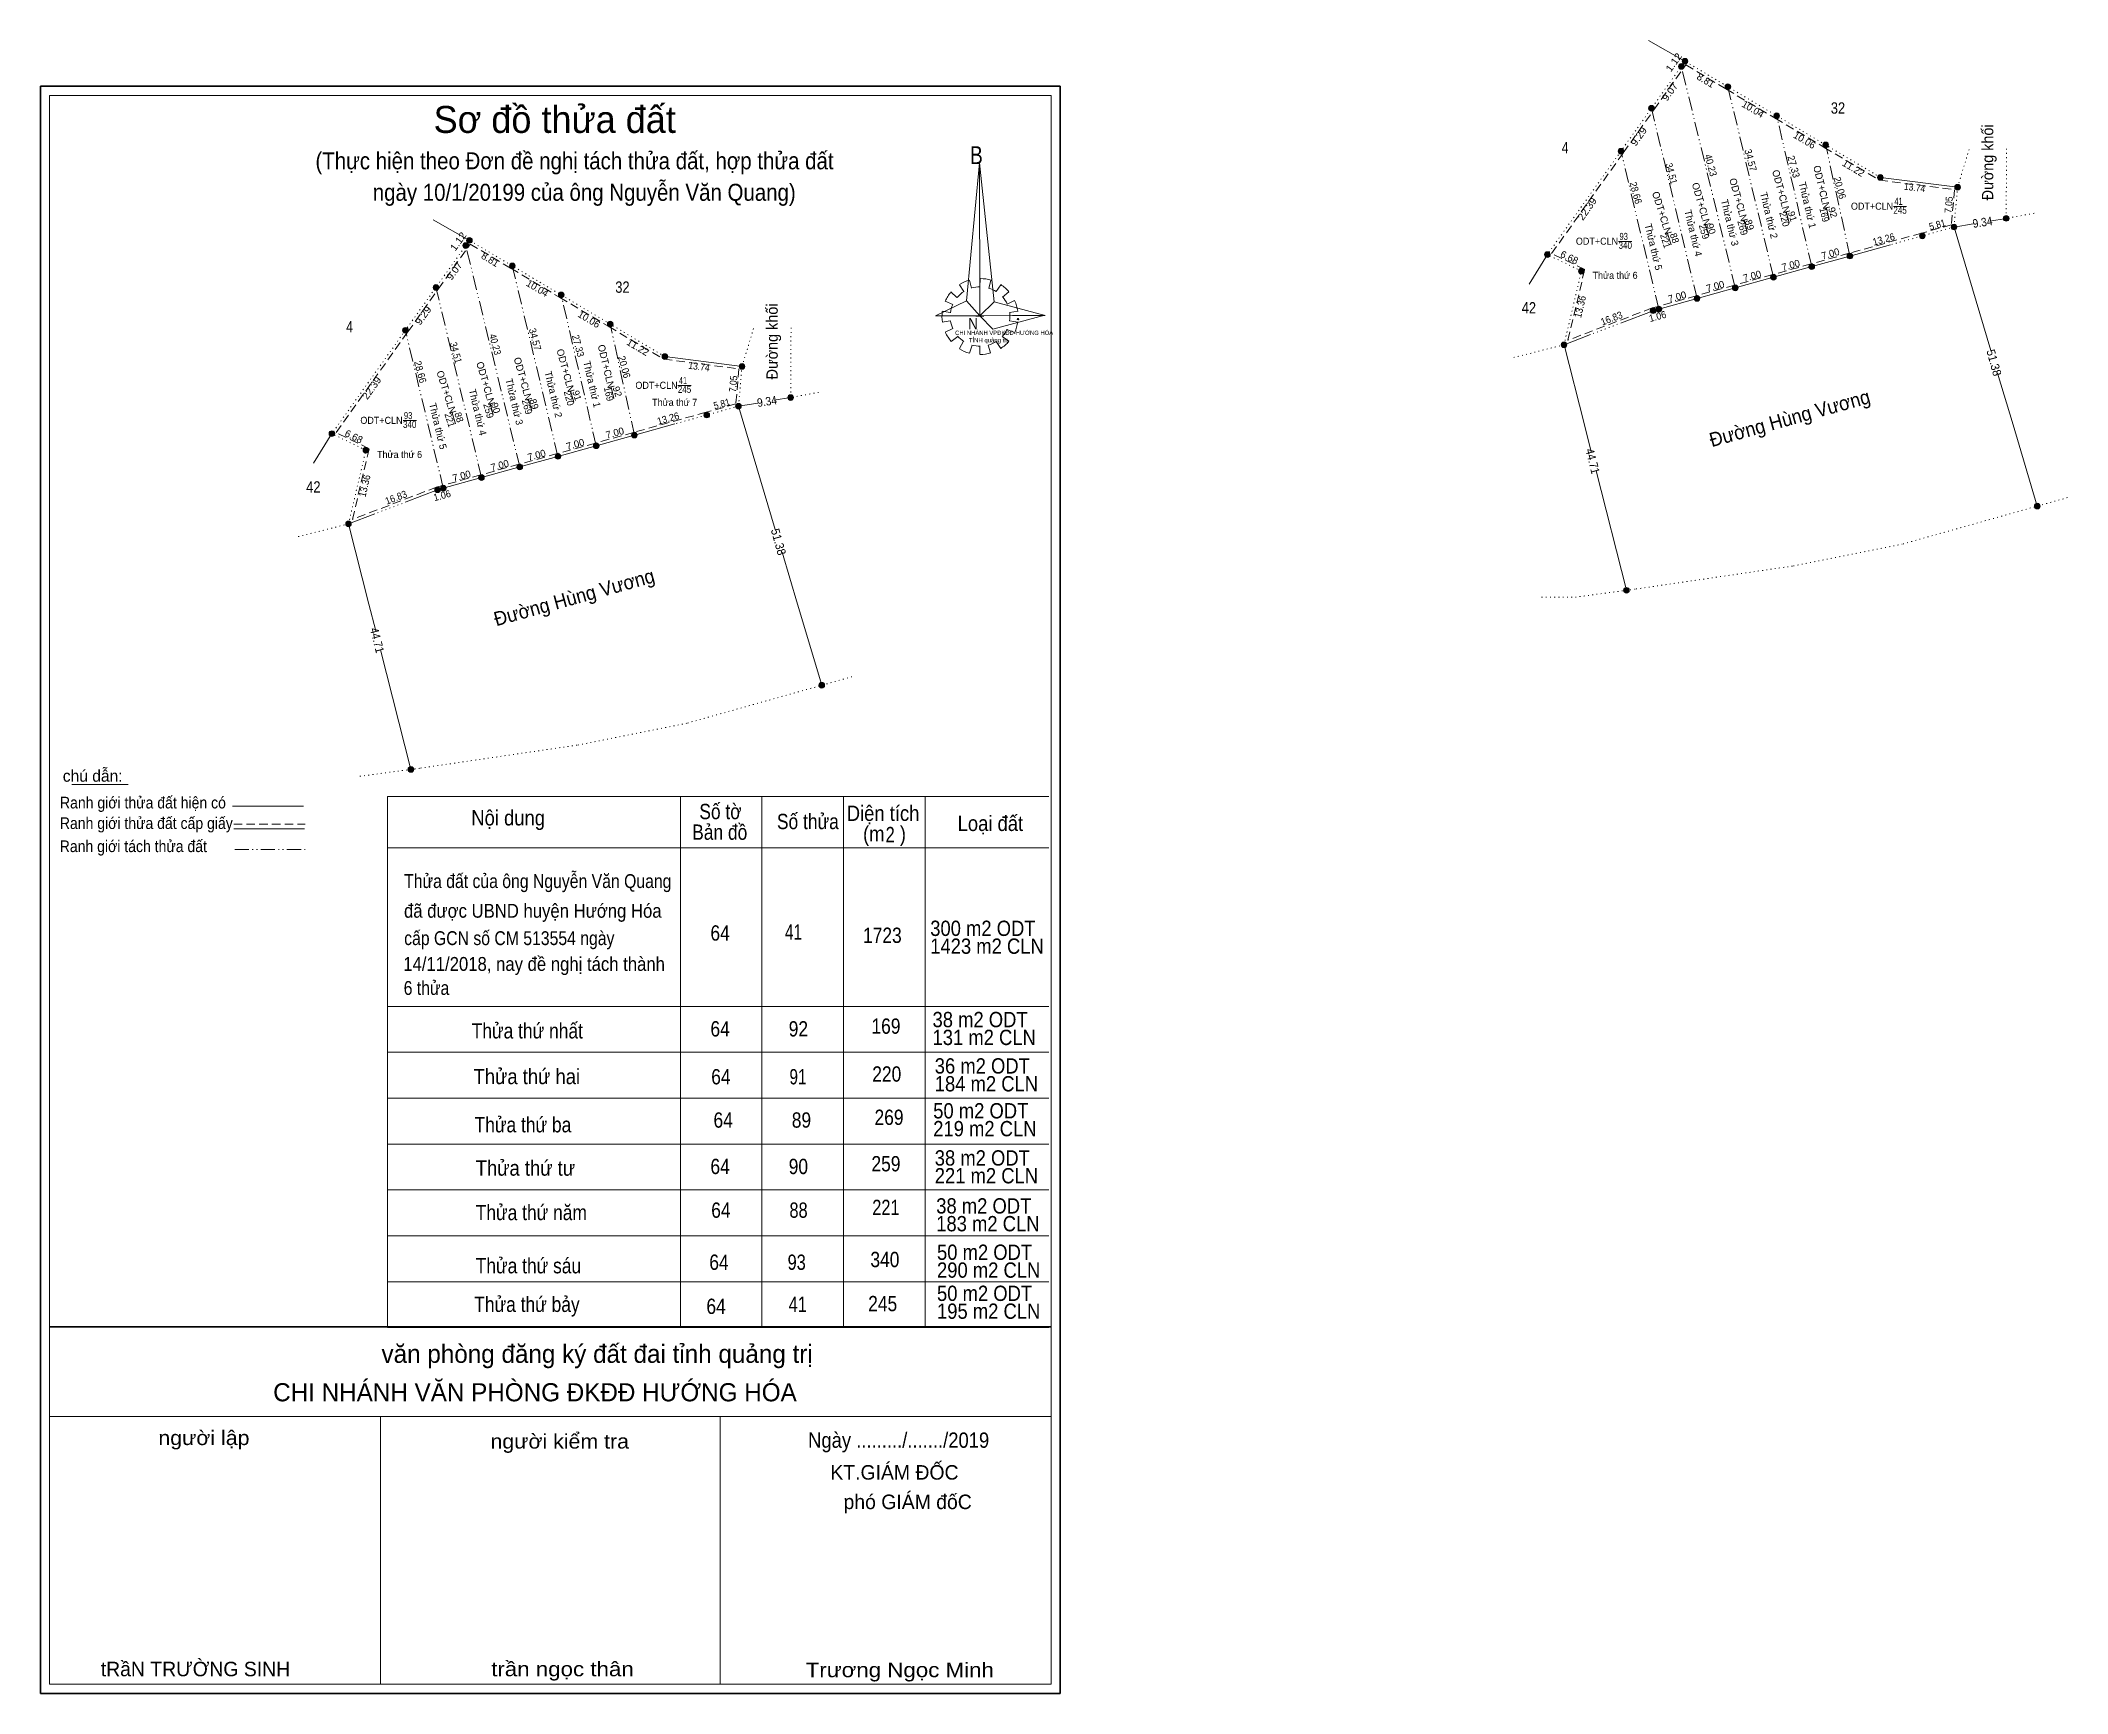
# Model space of a CAD drawing. Header units: metres. Extents: x 550744 to 551323, y 1839973 to 1840265.
# Drawn here: x 550743.6 to 551101.4, y 1839973.2 to 1840264.9 of the extents above; entities that cross this region are included whole.
import ezdxf
from ezdxf.enums import TextEntityAlignment as Align

# ---------------------------------------------------------------- set-up
doc = ezdxf.new("R2010")
doc.units = ezdxf.units.M
doc.header["$LTSCALE"] = 0.5
doc.header["$PDMODE"] = 32
doc.header["$PDSIZE"] = 0.25
for name, pattern in [('DASH_DOUBLE_DOT', [9.2, 5, -1.2, 0.3, -1.2, 0.3, -1.2]), ('DOTTED', [1.5, 0.3, -1.2]), ('MEDIUM_DASHED', [4.5, 3, -1.5])]:
    doc.linetypes.add(name, pattern=pattern)
for name, color, linetype, lineweight in [('1', 7, 'Continuous', 13), ('10', 7, 'Continuous', 13), ('17', 7, 'Continuous', 13), ('23', 7, 'DOTTED', 13), ('28', 7, 'Continuous', 13), ('5', 7, 'Continuous', 35), ('6', 7, 'Continuous', 13), ('63', 7, 'Continuous', 13)]:
    doc.layers.add(name, color=color, linetype=linetype, lineweight=lineweight)
doc.layers.add('7', color=7, linetype='Continuous')

msp = doc.modelspace()

# ---------------------------------------------------------------- texts
at = {"layer": '1'}
msp.add_text('Sơ đồ thửa đất', height=4.76, dxfattribs=at).set_placement((550834.34, 1840248.56), align=Align.CENTER)
for s, height, width, p in [('B', 3.169, 0.8, (550907.65, 1840243.05)), ('N', 1.981, 0.9, (550907.33, 1840213.91)), ('CHI NHÁNH VPĐKĐĐ-HƯỚNG HÓA', 0.7498, 0.95, (550905.03, 1840212.91)), ('TỈNH quảng trị', 0.75, 1.05, (550907.45, 1840211.61))]:
    msp.add_text(s, height=height, dxfattribs=dict(at, width=width)).set_placement(p)
for s, height, p in [('văn phòng đăng ký đất đai tỉnh quảng trị', 3.2, (550879.89, 1840031.52)), ('CHI NHÁNH VĂN PHÒNG ĐKĐĐ HƯỚNG HÓA', 3.2, (550877.07, 1840024.73)), ('KT.GIÁM ĐỐC', 2.56, (550905.63, 1840010.91)), ('phó GIÁM đốC', 2.56, (550907.97, 1840005.71)), ('tRầN TRƯỜNG SINH', 2.56, (550787.63, 1839976.21))]:
    msp.add_text(s, height=height, dxfattribs=at).set_placement(p, align=Align.RIGHT)
for s, width, p in [('người lập', 1.1, (550780.45, 1840017.01)), ('người kiểm tra', 1.1, (550847.45, 1840016.39)), ('trần ngọc thân', 1.15, (550848.29, 1839976.21)), ('Trương Ngọc Minh', 1.15, (550911.87, 1839976.05))]:
    msp.add_text(s, height=2.56, dxfattribs=dict(at, width=width)).set_placement(p, align=Align.RIGHT)
at = {"layer": '10'}
for s, height, rotation, width, p in [('Đường khối', 2, 90, 0.95, (551088.31, 1840243.37)), ('9.34', 1.5, 8.741, 0.9, (551086.526, 1840232.0546)), ('Đường khối', 2, 90, 0.95, (550873.71, 1840211.76)), ('51.38', 1.5, 285.521, 0.95, (551087.7216, 1840207.8157)), ('9.34', 1.5, 8.741, 0.9, (550871.926, 1840200.4446)), ('Đường Hùng Vương', 2.5, 15.518, 0.95, (551052.7056, 1840197.0157)), ('44.71', 1.5, 284.269, 0.9, (551016.8534, 1840190.4549)), ('51.38', 1.5, 285.521, 0.95, (550873.123, 1840176.2007)), ('Đường Hùng Vương', 2.5, 15.518, 0.95, (550838.1056, 1840165.4057)), ('44.71', 1.5, 284.269, 0.9, (550802.2534, 1840158.8449))]:
    msp.add_text(s, height=height, rotation=rotation, dxfattribs=dict(at, width=width)).set_placement(p, align=Align.CENTER)
for rotation, p in [(285.466, (551042.7316, 1840236.6017)), (285.022, (551050.2618, 1840238.077)), (283.219, (551057.419, 1840238.8379)), (287.559, (551029.226, 1840234.2535)), (285.937, (551036.1547, 1840235.8216)), (285.937, (550821.5547, 1840204.2116)), (285.466, (550828.1316, 1840204.9917)), (285.022, (550835.6618, 1840206.467)), (283.219, (550842.819, 1840207.2279)), (287.559, (550814.626, 1840202.6435))]:
    msp.add_text('ODT+CLN', height=1.25, rotation=rotation, dxfattribs=at).set_placement(p, align=Align.CENTER)
for s, width, p in [('41', 0.75, (551071.585, 1840235.86)), ('ODT+CLN', 0.95, (551066.91, 1840235.01)), ('ODT+CLN', 0.95, (551018.35, 1840228.83)), ('93', 0.8, (551023.06, 1840229.67)), ('ODT+CLN', 0.95, (550852.31, 1840203.4)), ('41', 0.75, (550856.985, 1840204.25)), ('ODT+CLN', 0.95, (550803.75, 1840197.22)), ('93', 0.8, (550808.46, 1840198.06))]:
    msp.add_text(s, height=1.25, dxfattribs=dict(at, width=width)).set_placement(p, align=Align.CENTER)
at = {"layer": '28'}
for s, height, rotation, p in [('Thửa thứ 3', 1.25, 283.482, (551041.1936, 1840232.5907)), ('Thửa thứ 2', 1.25, 283.482, (551048.1036, 1840233.8807)), ('Thửa thứ 1', 1.25, 283.07, (551054.9103, 1840235.6913)), ('Thửa thứ 4', 1.25, 283.482, (551034.7332, 1840230.7407)), ('269', 1.2, 285.466, (551043.4686, 1840231.67)), ('220', 1.2, 285.022, (551050.8707, 1840233.2005)), ('91', 1.2, 287.559, (551052.2971, 1840233.656)), ('Thửa thứ 5', 1.25, 283.482, (551027.7208, 1840228.2907)), ('88', 1.2, 287.559, (551031.4697, 1840229.816)), ('259', 1.2, 285.937, (551036.6713, 1840230.9747)), ('Thửa thứ 1', 1.25, 283.07, (550840.3103, 1840204.0813)), ('Thửa thứ 3', 1.25, 283.482, (550826.5936, 1840200.9807)), ('Thửa thứ 2', 1.25, 283.482, (550833.5036, 1840202.2707)), ('Thửa thứ 5', 1.25, 283.482, (550813.1208, 1840196.6807)), ('Thửa thứ 4', 1.25, 283.482, (550820.1332, 1840199.1307)), ('259', 1.2, 285.937, (550822.0713, 1840199.3647)), ('269', 1.2, 285.466, (550828.8686, 1840200.06)), ('220', 1.2, 285.022, (550836.2707, 1840201.5905)), ('91', 1.2, 287.559, (550837.6971, 1840202.046)), ('88', 1.2, 287.559, (550816.8713, 1840198.201))]:
    msp.add_text(s, height=height, rotation=rotation, dxfattribs=at).set_placement(p, align=Align.CENTER)
for s, rotation, width, p in [('89', 287.559, 1.05, (551044.7245, 1840232.151)), ('169', 283.219, 0.95, (551057.8943, 1840233.9772)), ('92', 287.559, 1.05, (551059.426, 1840234.346)), ('221', 287.559, 0.95, (551029.8457, 1840229.331)), ('90', 287.559, 1.05, (551037.9476, 1840231.461)), ('90', 287.559, 1.05, (550823.3476, 1840199.851)), ('89', 287.559, 1.05, (550830.1245, 1840200.541)), ('169', 283.219, 0.95, (550843.2943, 1840202.3672)), ('92', 287.559, 1.05, (550844.826, 1840202.736)), ('221', 287.559, 0.95, (550815.2457, 1840197.721))]:
    msp.add_text(s, height=1.2, rotation=rotation, dxfattribs=dict(at, width=width)).set_placement(p, align=Align.CENTER)
for s, width, p in [('245', 0.85, (551071.855, 1840234.3)), ('340', 0.85, (551023.34, 1840228.11)), ('Thửa thứ 6', 0.95, (551021.545, 1840222.8)), ('Thửa thứ 7', 0.95, (550855.51, 1840200.39)), ('245', 0.85, (550857.255, 1840202.69)), ('340', 0.85, (550808.74, 1840196.5)), ('Thửa thứ 6', 0.95, (550806.945, 1840191.19))]:
    msp.add_text(s, height=1.25, dxfattribs=dict(at, width=width)).set_placement(p, align=Align.CENTER)
at = {"layer": '6'}
msp.add_text('chú dẫn:', height=2.057, dxfattribs=at).set_placement((550747.49, 1840134.07))
for s, height, width, p in [('Ranh giới thửa đất hiện có ', 2.057, 0.9, (550746.99, 1840129.35)), ('Nội dung', 2.7, 0.9, (550819.61, 1840126.35)), ('Số tờ', 2.7, 0.85, (550859.87, 1840127.46)), ('Diện tích', 2.7, 0.9, (550885.9, 1840127.15)), ('Ranh giới thửa đất cấp giấy', 2.057, 0.9, (550746.97, 1840125.73)), ('Bản đồ', 2.7, 0.85, (550858.61, 1840123.82)), ('Số thửa', 2.7, 0.85, (550873.57, 1840125.7)), ('(m   )', 2.7, 0.9, (550888.77, 1840123.54)), ('2', 2.7, 0.8, (550892.76, 1840123.4)), ('Loại đất', 2.7, 0.9, (550905.47, 1840125.37)), ('Ranh giới tách thửa đất', 2.057, 0.9, (550746.95, 1840121.65)), ('Thửa đất của ông Nguyễn Văn Quang', 2.448, 0.85, (550807.75, 1840115.31)), ('đã được UBND huyện Hướng Hóa', 2.448, 0.9, (550807.73, 1840110.07)), ('cấp GCN số CM 513554 ngày ', 2.448, 0.85, (550807.76, 1840105.24)), ('64', 2.7, 0.85, (550861.83, 1840106.03)), ('41', 2.7, 0.75, (550874.99, 1840106.2)), ('1723', 2.7, 0.85, (550888.77, 1840105.62)), ('300 m2 ODT', 2.7, 0.9, (550900.63, 1840106.85)), ('1423 m2 CLN', 2.7, 0.9, (550900.63, 1840103.7)), ('14/11/2018, nay đề nghị tách thành', 2.448, 0.9, (550807.6, 1840100.69)), ('6 thửa', 2.448, 0.85, (550807.67, 1840096.45)), ('38 m2 ODT', 2.7, 0.9, (550901.04, 1840090.75)), ('Thửa thứ nhất', 2.7, 0.85, (550819.68, 1840088.76)), ('64', 2.7, 0.85, (550861.83, 1840089.11)), ('92', 2.7, 0.85, (550875.65, 1840089.11)), ('169', 2.7, 0.85, (550890.26, 1840089.59)), ('131 m2 CLN', 2.7, 0.9, (550901.04, 1840087.6)), ('Thửa thứ hai', 2.7, 0.9, (550820.01, 1840080.7)), ('64', 2.7, 0.85, (550861.97, 1840080.66)), ('91', 2.7, 0.75, (550875.78, 1840080.66)), ('220', 2.7, 0.85, (550890.4, 1840081.14)), ('36 m2 ODT', 2.7, 0.9, (550901.43, 1840082.57)), ('184 m2 CLN', 2.7, 0.9, (550901.43, 1840079.42)), ('64', 2.7, 0.85, (550862.37, 1840073.02)), ('89', 2.7, 0.85, (550876.19, 1840073.02)), ('269', 2.7, 0.85, (550890.8, 1840073.5)), ('50 m2 ODT', 2.7, 0.9, (550901.16, 1840074.65)), ('Thửa thứ ba', 2.7, 0.85, (550820.19, 1840072.19)), ('219 m2 CLN', 2.7, 0.9, (550901.16, 1840071.5)), ('38 m2 ODT', 2.7, 0.9, (550901.43, 1840066.33)), ('Thửa thứ tư', 2.7, 0.9, (550820.39, 1840064.54)), ('64', 2.7, 0.85, (550861.83, 1840064.83)), ('90', 2.7, 0.85, (550875.65, 1840064.83)), ('259', 2.7, 0.85, (550890.26, 1840065.31)), ('221 m2 CLN', 2.7, 0.9, (550901.43, 1840063.19)), ('Thửa thứ năm', 2.7, 0.85, (550820.39, 1840056.7)), ('64', 2.7, 0.85, (550861.97, 1840057.12)), ('88', 2.7, 0.8, (550875.78, 1840057.12)), ('221', 2.7, 0.8, (550890.4, 1840057.6)), ('38 m2 ODT', 2.7, 0.9, (550901.69, 1840057.87)), ('183 m2 CLN', 2.7, 0.9, (550901.69, 1840054.73)), ('64', 2.7, 0.85, (550861.63, 1840047.93)), ('93', 2.7, 0.8, (550875.45, 1840047.93)), ('340', 2.7, 0.85, (550890.07, 1840048.41)), ('50 m2 ODT', 2.7, 0.9, (550901.83, 1840049.69)), ('Thửa thứ sáu', 2.7, 0.85, (550820.39, 1840047.31)), ('290 m2 CLN', 2.7, 0.9, (550901.83, 1840046.54)), ('Thửa thứ bảy', 2.7, 0.85, (550820.13, 1840040.5)), ('245', 2.7, 0.85, (550889.68, 1840040.63)), ('50 m2 ODT', 2.7, 0.9, (550901.83, 1840042.44)), ('64', 2.7, 0.85, (550861.12, 1840040.15)), ('41', 2.7, 0.8, (550875.64, 1840040.5)), ('195 m2 CLN', 2.7, 0.9, (550901.83, 1840039.29))]:
    msp.add_text(s, height=height, dxfattribs=dict(at, width=width)).set_placement(p)
at = {"layer": '6', "width": 0.9}
msp.add_text('Ngày ........./......./2019', height=2.7, dxfattribs=at).set_placement((550895.06, 1840016.53), align=Align.CENTER)
at = {"layer": '63'}
for s, rotation, width, p in [('1.12', 54.462, 1.1, (551032.4127, 1840260.6517)), ('9.07', 54.558, 1.05, (551031.7288, 1840255.4576)), ('9.29', 54.548, 1.1, (551026.2262, 1840247.5775)), ('40.23', 285.125, 0.95, (551037.8387, 1840242.6981)), ('34.57', 285.134, 0.95, (551044.8703, 1840243.5932)), ('27.33', 285.161, 0.95, (551052.4798, 1840242.4485)), ('34.51', 285.128, 0.9, (551030.8907, 1840241.2381)), ('20.06', 285.14, 0.95, (551060.6259, 1840238.7032)), ('22.39', 54.543, 1.05, (551017.135, 1840234.7924)), ('28.66', 285.128, 0.95, (551024.6069, 1840237.8281)), ('13.74', 352.725, 0.9, (551074.3509, 1840238.3199)), ('7.05', 84.872, 0.9, (551081.0687, 1840235.8341)), ('5.81', 15.566, 0.9, (551078.5923, 1840231.7646)), ('1.12', 54.462, 1.1, (550817.8127, 1840229.0417)), ('13.26', 15.524, 0.95, (551069.1327, 1840229.1913)), ('9.07', 54.558, 1.05, (550817.1288, 1840223.8476)), ('13.36', 76.713, 0.95, (551015.9802, 1840217.7464)), ('9.29', 54.548, 1.1, (550811.6298, 1840215.9725)), ('16.83', 20.923, 0.95, (551021.1468, 1840215.2614)), ('1.06', 15.35, 0.95, (551029.2146, 1840215.5858)), ('34.51', 285.128, 0.9, (550816.2893, 1840209.6331)), ('40.23', 285.125, 0.9, (550823.2373, 1840211.0931)), ('34.57', 285.134, 0.95, (550830.2703, 1840211.9832)), ('27.33', 285.161, 0.95, (550837.8798, 1840210.8384)), ('28.66', 285.128, 0.95, (550810.0055, 1840206.2231)), ('20.06', 285.14, 0.95, (550846.0259, 1840207.0932)), ('13.74', 352.725, 0.9, (550859.7459, 1840206.7105)), ('22.39', 54.543, 1.05, (550802.535, 1840203.1825)), ('7.05', 84.872, 0.9, (550866.4683, 1840204.2191)), ('5.81', 15.566, 0.9, (550863.9923, 1840200.1546)), ('13.26', 15.524, 0.95, (550854.5327, 1840197.5813)), ('13.36', 76.713, 0.95, (550801.3802, 1840186.1364)), ('16.83', 20.923, 0.95, (550806.5418, 1840183.6494)), ('1.06', 15.35, 0.95, (550814.6146, 1840183.9758))]:
    msp.add_text(s, height=1.25, rotation=rotation, dxfattribs=dict(at, width=width)).set_placement(p, align=Align.CENTER)
for s, rotation, p in [('8.81', 329.271, (551037.2306, 1840257.2958)), ('10.04', 329.271, (551045.5706, 1840252.2221)), ('10.06', 329.28, (551054.6757, 1840246.7454)), ('11.22', 329.299, (551063.3059, 1840241.8161)), ('8.81', 329.271, (550822.6256, 1840225.6887)), ('6.68', 334.087, (551013.1969, 1840226.033)), ('7.00', 15.485, (551052.7281, 1840224.6206)), ('7.00', 15.585, (551059.7221, 1840226.6446)), ('10.04', 329.271, (550830.9656, 1840220.615)), ('7.00', 15.485, (551039.3981, 1840220.9006)), ('7.00', 15.485, (551045.8981, 1840222.7106)), ('7.00', 15.585, (551032.6721, 1840219.0446)), ('10.06', 329.28, (550840.0707, 1840215.1384)), ('11.22', 329.299, (550848.7009, 1840210.2091)), ('6.68', 334.087, (550798.5969, 1840194.423)), ('7.00', 15.485, (550838.1331, 1840193.012)), ('7.00', 15.585, (550845.1221, 1840195.0346)), ('7.00', 15.485, (550824.8031, 1840189.292)), ('7.00', 15.485, (550831.3031, 1840191.102)), ('7.00', 15.585, (550818.0721, 1840187.4346))]:
    msp.add_text(s, height=1.25, rotation=rotation, dxfattribs=at).set_placement(p, align=Align.CENTER)
for s, width, p in [('32', 0.85, (551060.895, 1840251.96)), ('4', 0.8, (551012.715, 1840244.97)), ('32', 0.85, (550846.295, 1840220.35)), ('42', 0.85, (551006.325, 1840216.7)), ('4', 0.8, (550798.115, 1840213.36)), ('42', 0.85, (550791.725, 1840185.09))]:
    msp.add_text(s, height=2, dxfattribs=dict(at, width=width)).set_placement(p, align=Align.CENTER)
at = {"layer": '7', "width": 0.9}
for s, p in [('(Thực hiện theo Đơn đề nghị tách thửa đất, hợp thửa đất ', (550838.33, 1840242.14)), ('ngày 10/1/20199 của ông Nguyễn Văn Quang)', (550839.55, 1840236.58))]:
    msp.add_text(s, height=3, dxfattribs=at).set_placement(p, align=Align.CENTER)

# ---------------------------------------------------------------- hatches: boundary and pattern name
at = {"layer": '28'}
for points in [[(551034.38, 1840261.21, 1), (551033.38, 1840261.21, 1)], [(551033.73, 1840260.3, 1), (551032.73, 1840260.3, 1)], [(551041.95, 1840256.71, 1), (551040.95, 1840256.71, 1)], [(551028.47, 1840252.91, 1), (551027.47, 1840252.91, 1)], [(551050.58, 1840251.58, 1), (551049.58, 1840251.58, 1)], [(551023.08, 1840245.34, 1), (551022.08, 1840245.34, 1)], [(551059.23, 1840246.44, 1), (551058.23, 1840246.44, 1)], [(551068.88, 1840240.71, 1), (551067.88, 1840240.71, 1)], [(551082.51, 1840238.97, 1), (551081.51, 1840238.97, 1)], [(551091.09, 1840233.48, 1), (551090.09, 1840233.48, 1)], [(550819.78, 1840229.6, 1), (550818.78, 1840229.6, 1)], [(551076.28, 1840230.39, 1), (551075.28, 1840230.39, 1)], [(551081.88, 1840231.95, 1), (551080.88, 1840231.95, 1)], [(550819.13, 1840228.69, 1), (550818.13, 1840228.69, 1)], [(551010.09, 1840227.1, 1), (551009.09, 1840227.1, 1)], [(551063.5, 1840226.84, 1), (551062.5, 1840226.84, 1)], [(550827.35, 1840225.1, 1), (550826.35, 1840225.1, 1)], [(551016.1, 1840224.18, 1), (551015.1, 1840224.18, 1)], [(551050.01, 1840223.09, 1), (551049.01, 1840223.09, 1)], [(551056.76, 1840224.96, 1), (551055.76, 1840224.96, 1)], [(550813.87, 1840221.3, 1), (550812.87, 1840221.3, 1)], [(550835.98, 1840219.97, 1), (550834.98, 1840219.97, 1)], [(551036.51, 1840219.35, 1), (551035.51, 1840219.35, 1)], [(551043.26, 1840221.22, 1), (551042.26, 1840221.22, 1)], [(550844.63, 1840214.83, 1), (550843.63, 1840214.83, 1)], [(551028.75, 1840217.19, 1), (551027.75, 1840217.19, 1)], [(551029.77, 1840217.47, 1), (551028.77, 1840217.47, 1)], [(550808.48, 1840213.73, 1), (550807.48, 1840213.73, 1)], [(551013.03, 1840211.18, 1), (551012.03, 1840211.18, 1)], [(550854.28, 1840209.1, 1), (550853.28, 1840209.1, 1)], [(550867.91, 1840207.36, 1), (550866.91, 1840207.36, 1)], [(550867.28, 1840200.34, 1), (550866.28, 1840200.34, 1)], [(550876.49, 1840201.87, 1), (550875.49, 1840201.87, 1)], [(550861.68, 1840198.78, 1), (550860.68, 1840198.78, 1)], [(550795.49, 1840195.49, 1), (550794.49, 1840195.49, 1)], [(550842.16, 1840193.35, 1), (550841.16, 1840193.35, 1)], [(550848.9, 1840195.23, 1), (550847.9, 1840195.23, 1)], [(550801.5, 1840192.57, 1), (550800.5, 1840192.57, 1)], [(550828.66, 1840189.61, 1), (550827.66, 1840189.61, 1)], [(550835.41, 1840191.48, 1), (550834.41, 1840191.48, 1)], [(550821.91, 1840187.74, 1), (550820.91, 1840187.74, 1)], [(550814.15, 1840185.58, 1), (550813.15, 1840185.58, 1)], [(550815.17, 1840185.86, 1), (550814.17, 1840185.86, 1)], [(551096.58, 1840182.7, 1), (551095.58, 1840182.7, 1)], [(550798.43, 1840179.57, 1), (550797.43, 1840179.57, 1)], [(551024.05, 1840167.85, 1), (551023.05, 1840167.85, 1)], [(550881.98, 1840151.09, 1), (550880.98, 1840151.09, 1)], [(550809.45, 1840136.24, 1), (550808.45, 1840136.24, 1)]]:
    msp.add_hatch(color=256, dxfattribs=at).paths.add_polyline_path(points)

# ---------------------------------------------------------------- linework, layer by layer
at = {"layer": '1'}
for p, q in [((550907.58, 1840222.59), (550907.93, 1840221.18)), ((550909.41, 1840221.4), (550909.45, 1840222.86)), ((550911.33, 1840222.59), (550910.98, 1840221.13)), ((550904.61, 1840218.31), (550903.3, 1840218.85)), ((550904.26, 1840220.49), (550905.35, 1840219.54)), ((550906.57, 1840220.59), (550905.79, 1840221.77)), ((550912.29, 1840220.59), (550913.08, 1840221.77)), ((550914.52, 1840220.49), (550913.42, 1840219.58)), ((550914.21, 1840218.35), (550915.52, 1840218.99)), ((550902.74, 1840217.08), (550904.17, 1840216.85)), ((550904.17, 1840215.39), (550902.74, 1840215.17)), ((550908.71, 1840216.21), (550910.11, 1840216.21)), ((550916.13, 1840217.08), (550914.65, 1840216.85)), ((550914.65, 1840215.39), (550916.13, 1840215.17)), ((550903.3, 1840213.39), (550904.61, 1840214.03)), ((550905.48, 1840212.66), (550904.35, 1840211.75)), ((550905.79, 1840210.52), (550906.53, 1840211.8)), ((550913.08, 1840210.52), (550912.29, 1840211.75)), ((550913.34, 1840212.66), (550914.52, 1840211.8)), ((550915.56, 1840213.34), (550914.12, 1840213.89)), ((550908.01, 1840211.11), (550907.58, 1840209.7)), ((550909.41, 1840209.47), (550909.41, 1840210.89)), ((550910.85, 1840211.11), (550911.29, 1840209.75)), ((550804.8, 1840131.45), (550921.55, 1840131.45)), ((550804.8, 1840131.45), (550804.8, 1840037.99)), ((550856.53, 1840131.45), (550856.53, 1840037.99)), ((550870.93, 1840131.45), (550870.93, 1840037.99)), ((550885.33, 1840131.45), (550885.33, 1840037.99)), ((550899.73, 1840131.45), (550899.73, 1840037.99)), ((550804.8, 1840122.38), (550921.55, 1840122.38)), ((550804.8, 1840094.43), (550921.55, 1840094.43)), ((550804.8, 1840086.33), (550921.55, 1840086.33)), ((550804.8, 1840078.23), (550921.55, 1840078.23)), ((550804.8, 1840070.13), (550921.55, 1840070.13)), ((550804.8, 1840062.03), (550921.55, 1840062.03)), ((550804.8, 1840053.93), (550921.55, 1840053.93)), ((550804.8, 1840045.83), (550921.55, 1840045.83)), ((550743.56, 1840036.35), (550743.56, 1839973.18)), ((550804.8, 1840037.73), (550921.55, 1840037.73)), ((550745.17, 1840022.03), (550921.97, 1840022.03)), ((550803.56, 1840022.03), (550803.56, 1839974.79)), ((550863.56, 1840022.03), (550863.56, 1839974.79))]:
    msp.add_line(p, q, dxfattribs=at)
at = {"layer": '1', "lineweight": 35}
msp.add_line((550745.17, 1840037.9), (550921.97, 1840037.9), dxfattribs=at)
at = {"layer": '1', "linetype": 'MEDIUM_DASHED'}
for points in [[(551034.02, 1840260.55), (551041.19, 1840256.28), (551049.82, 1840251.15), (551058.47, 1840246.01), (551068.21, 1840240.23), (551081.47, 1840238.54), (551080.91, 1840232.34), (551075.65, 1840230.87), (551062.87, 1840227.32), (551056.13, 1840225.44), (551049.38, 1840223.57), (551042.63, 1840221.7), (551035.88, 1840219.83), (551029.14, 1840217.95), (551028.09, 1840217.67), (551013.23, 1840211.98), (551016.18, 1840224.45), (551010.34, 1840227.29), (551022.99, 1840245.05), (551028.38, 1840252.62), (551033.64, 1840260.01)], [(550819.42, 1840228.94), (550826.59, 1840224.67), (550835.22, 1840219.54), (550843.87, 1840214.4), (550853.61, 1840208.62), (550866.87, 1840206.93), (550866.31, 1840200.73), (550861.05, 1840199.26), (550848.27, 1840195.71), (550841.53, 1840193.83), (550834.78, 1840191.96), (550828.03, 1840190.09), (550821.28, 1840188.22), (550814.54, 1840186.34), (550813.49, 1840186.06), (550798.63, 1840180.37), (550801.58, 1840192.84), (550795.74, 1840195.68), (550808.39, 1840213.44), (550813.78, 1840221.01), (550819.04, 1840228.4)]]:
    msp.add_lwpolyline(points, close=True, dxfattribs=at)
at = {"layer": '1'}
for points in [[(550743.56, 1839973.18), (550743.56, 1840256.77), (550923.56, 1840256.77), (550923.56, 1839973.18)], [(550743.56, 1839973.18), (550743.56, 1840256.77), (550923.56, 1840256.77), (550923.56, 1839973.18)], [(550909.32, 1840243.26), (550909.41, 1840216.26), (550907.05, 1840218.95)], [(550909.32, 1840243.26), (550909.41, 1840216.26), (550911.9, 1840218.76)], [(550901.56, 1840216.26), (550907.05, 1840218.95), (550909.41, 1840216.26)], [(550920.93, 1840216.35), (550909.41, 1840216.26), (550911.9, 1840218.76)], [(550920.84, 1840216.4), (550911.68, 1840213.94), (550909.41, 1840216.26)]]:
    msp.add_lwpolyline(points, close=True, dxfattribs=at)
for centre, major_axis, start_param, end_param in [((550909.4327, 1840216.1652), (6.7299, 0), 1.84955988, 2.13900916), ((550909.4327, 1840216.1652), (6.7299, 0), 1.27924208, 1.56332225), ((550909.4327, 1840216.1652), (6.7299, 0), 2.43958176, 2.72400246), ((550909.4327, 1840216.1652), (5.2744, 0), 2.13373541, 2.44496261), ((550909.4327, 1840216.1652), (5.2744, 0), 1.56985589, 1.85611068), ((550909.4327, 1840216.1652), (5.2744, 0), 1.00270906, 1.2755622), ((550909.4327, 1840216.1652), (6.7299, 0), 0.71056237, 0.99687234), ((550909.4327, 1840216.1652), (5.2744, 0), 0.42678376, 0.70646463), ((550909.4327, 1840216.1652), (6.7299, 0), 0.1390515, 0.43393316), ((550909.4327, 1840216.1652), (6.7299, 0), 3.00667928, 3.29139349), ((550909.4327, 1840216.1652), (5.2744, 0), 2.72368549, 3.01515824), ((550909.4327, 1840216.1652), (5.2744, 0), 3.28229955, 3.56105054), ((550909.4327, 1840216.1652), (5.2744, 0), 6.13558388, 6.41618463), ((550909.4327, 1840216.1652), (6.7299, 0), 5.85230288, 6.13839648), ((550909.4327, 1840216.1652), (6.7299, 0), 3.56988637, 3.85691866), ((550909.4327, 1840216.1652), (5.2744, 0), 3.86077574, 4.13258255), ((550909.4327, 1840216.1652), (5.2744, 0), 4.99087134, 5.28933161), ((550909.4327, 1840216.1652), (6.7299, 0), 5.28561416, 5.56798705), ((550909.4327, 1840216.1652), (5.2744, 0), 5.56137327, 5.83951437), ((550909.3943, 1840216.1252), (6.7299, 0), 4.1470906, 4.43659307), ((550909.4327, 1840216.1652), (5.2744, 0), 4.43854677, 4.71314001), ((550909.4327, 1840216.1652), (6.7299, 0), 4.71301008, 4.99761054)]:
    msp.add_ellipse(centre, major_axis=major_axis, ratio=0.995001, start_param=start_param, end_param=end_param, dxfattribs=at)
msp.add_point((550916.13, 1840215.71), dxfattribs=at)
at = {"layer": '10'}
for p, q in [((551027.46, 1840264.86), (551033.88, 1840261.21)), ((551068.38, 1840240.71), (551082.01, 1840238.97)), ((550812.86, 1840233.25), (550819.28, 1840229.6)), ((551070.68, 1840235.6), (551073.02, 1840235.6)), ((551087.7, 1840233), (551090.59, 1840233.48)), ((551022.17, 1840229.41), (551024.51, 1840229.41)), ((551081.38, 1840231.95), (551084.77, 1840232.51)), ((551009.59, 1840227.1), (551006.38, 1840221.88)), ((550853.78, 1840209.1), (550867.41, 1840207.36)), ((550856.08, 1840203.99), (550858.42, 1840203.99)), ((550866.78, 1840200.34), (550870.17, 1840200.9)), ((550873.1, 1840201.39), (550875.99, 1840201.87)), ((550807.57, 1840197.8), (550809.91, 1840197.8)), ((550794.99, 1840195.49), (550791.78, 1840190.27)), ((551023.55, 1840167.85), (551018.18, 1840188.95)), ((550808.95, 1840136.24), (550803.58, 1840157.34))]:
    msp.add_line(p, q, dxfattribs=at)
at = {"layer": '10', "linetype": 'DOTTED'}
for p, q in [((551082.01, 1840238.97), (551081.38, 1840231.95)), ((550867.41, 1840207.36), (550866.78, 1840200.34))]:
    msp.add_line(p, q, dxfattribs=at)
for points in [[(551068.38, 1840240.71), (551033.88, 1840261.21), (551009.59, 1840227.1)], [(550853.78, 1840209.1), (550819.28, 1840229.6), (550794.99, 1840195.49)], [(551012.53, 1840211.18), (551015.6, 1840224.18), (551009.59, 1840227.1)], [(550797.93, 1840179.57), (550801, 1840192.57), (550794.99, 1840195.49)]]:
    msp.add_lwpolyline(points, dxfattribs=at)
at = {"layer": '10'}
for points in [[(551017.33, 1840192.3), (551016.13, 1840197.03), (551012.53, 1840211.18)], [(551096.08, 1840182.7), (551091.8, 1840197.03), (551089.08, 1840206.16)], [(550802.73, 1840160.69), (550801.53, 1840165.42), (550797.93, 1840179.57)], [(550881.48, 1840151.09), (550877.2, 1840165.42), (550874.48, 1840174.55)]]:
    msp.add_lwpolyline(points, dxfattribs=at)
at = {"layer": '17'}
msp.add_line((550749.09, 1840133.59), (550759.03, 1840133.59), dxfattribs=at)
at = {"layer": '23'}
for p, q in [((551084.04, 1840245.64), (551082.01, 1840238.97)), ((551090.66, 1840245.78), (551090.59, 1840233.48)), ((551095.51, 1840234.38), (551090.59, 1840233.48)), ((551081.38, 1840231.95), (551070.17, 1840228.83)), ((551022.7, 1840215.06), (551017.2, 1840212.97)), ((550869.44, 1840214.03), (550867.41, 1840207.36)), ((550876.06, 1840214.17), (550875.99, 1840201.87)), ((551012.53, 1840211.18), (551003.1, 1840208.78)), ((550880.91, 1840202.77), (550875.99, 1840201.87)), ((550866.78, 1840200.34), (550855.57, 1840197.22)), ((550808.1, 1840183.45), (550802.6, 1840181.36)), ((551101.41, 1840184.2), (551072.22, 1840175.99)), ((550797.93, 1840179.57), (550788.5, 1840177.17)), ((551053.02, 1840172.15), (551072.22, 1840175.99)), ((551025.25, 1840168.08), (551053.02, 1840172.15)), ((550886.81, 1840152.59), (550857.62, 1840144.38)), ((550838.42, 1840140.54), (550857.62, 1840144.38)), ((550810.65, 1840136.47), (550838.42, 1840140.54)), ((550799.94, 1840135.03), (550810.65, 1840136.47))]:
    msp.add_line(p, q, dxfattribs=at)
at = {"layer": '23', "linetype": 'Continuous'}
for p, q in [((551087.87, 1840210.19), (551081.38, 1840231.95)), ((551063, 1840226.84), (551056.26, 1840224.96)), ((551070.17, 1840228.83), (551063, 1840226.84)), ((551042.76, 1840221.22), (551049.51, 1840223.09)), ((551056.26, 1840224.96), (551049.51, 1840223.09)), ((551036.01, 1840219.35), (551029.27, 1840217.47)), ((551042.76, 1840221.22), (551036.01, 1840219.35)), ((551028.25, 1840217.19), (551022.7, 1840215.06)), ((551017.2, 1840212.97), (551012.53, 1840211.18)), ((550855.57, 1840197.22), (550848.4, 1840195.23)), ((550873.27, 1840178.58), (550866.78, 1840200.34)), ((550848.4, 1840195.23), (550841.66, 1840193.35)), ((550828.16, 1840189.61), (550834.91, 1840191.48)), ((550841.66, 1840193.35), (550834.91, 1840191.48)), ((550821.41, 1840187.74), (550814.67, 1840185.86)), ((550828.16, 1840189.61), (550821.41, 1840187.74)), ((550813.65, 1840185.58), (550808.1, 1840183.45)), ((550802.6, 1840181.36), (550797.93, 1840179.57))]:
    msp.add_line(p, q, dxfattribs=at)
at = {"layer": '23'}
msp.add_lwpolyline([(551008.56, 1840166.65), (551014.54, 1840166.64), (551025.25, 1840168.08)], dxfattribs=at)
at = {"layer": '28', "linetype": 'DASH_DOUBLE_DOT'}
for p, q in [((551042.76, 1840221.22), (551033.23, 1840260.3)), ((551049.51, 1840223.09), (551041.45, 1840256.71)), ((551036.01, 1840219.35), (551027.97, 1840252.91)), ((551056.26, 1840224.96), (551050.08, 1840251.58)), ((551029.27, 1840217.47), (551022.58, 1840245.34)), ((551063, 1840226.84), (551058.73, 1840246.44)), ((550828.16, 1840189.61), (550818.63, 1840228.69)), ((550834.91, 1840191.48), (550826.85, 1840225.1)), ((550821.41, 1840187.74), (550813.37, 1840221.3)), ((550841.66, 1840193.35), (550835.48, 1840219.97)), ((550814.67, 1840185.86), (550807.98, 1840213.73)), ((550848.4, 1840195.23), (550844.13, 1840214.83))]:
    msp.add_line(p, q, dxfattribs=at)
at = {"layer": '28'}
for centre in [(551033.88, 1840261.21), (551033.23, 1840260.3), (551041.45, 1840256.71), (551027.97, 1840252.91), (551050.08, 1840251.58), (551022.58, 1840245.34), (551058.73, 1840246.44), (551068.38, 1840240.71), (551082.01, 1840238.97), (551090.59, 1840233.48), (550819.28, 1840229.6), (551075.78, 1840230.39), (551081.38, 1840231.95), (550818.63, 1840228.69), (551009.59, 1840227.1), (551063, 1840226.84), (550826.85, 1840225.1), (551015.6, 1840224.18), (551049.51, 1840223.09), (551056.26, 1840224.96), (550813.37, 1840221.3), (550835.48, 1840219.97), (551036.01, 1840219.35), (551042.76, 1840221.22), (550844.13, 1840214.83), (551028.25, 1840217.19), (551029.27, 1840217.47), (550807.98, 1840213.73), (551012.53, 1840211.18), (550853.78, 1840209.1), (550867.41, 1840207.36), (550866.78, 1840200.34), (550875.99, 1840201.87), (550861.18, 1840198.78), (550794.99, 1840195.49), (550841.66, 1840193.35), (550848.4, 1840195.23), (550801, 1840192.57), (550828.16, 1840189.61), (550834.91, 1840191.48), (550821.41, 1840187.74), (550813.65, 1840185.58), (550814.67, 1840185.86), (551096.08, 1840182.7), (550797.93, 1840179.57), (551023.55, 1840167.85), (550881.48, 1840151.09), (550808.95, 1840136.24)]:
    msp.add_circle(centre, 0.5, dxfattribs=at)
at = {"layer": '5'}
msp.add_lwpolyline([(550743.57, 1840256.79), (550923.57, 1840256.79), (550923.57, 1839973.19), (550743.57, 1839973.19)], close=True, dxfattribs=at)
at = {"layer": '5', "lineweight": 13}
msp.add_lwpolyline([(550745.17, 1840255.19), (550921.97, 1840255.19), (550921.97, 1839974.79), (550745.17, 1839974.79)], close=True, dxfattribs=at)
at = {"layer": '6'}
for p, q in [((550777.47, 1840129.75), (550790.01, 1840129.75)), ((550777.67, 1840125.73), (550790.19, 1840125.73))]:
    msp.add_line(p, q, dxfattribs=at)
at = {"layer": '6', "linetype": 'MEDIUM_DASHED'}
msp.add_line((550777.67, 1840126.57), (550790.29, 1840126.57), dxfattribs=at)
at = {"layer": '63'}
for p, q in [((551044.33, 1840233.15), (551044.88, 1840231.16)), ((551051.75, 1840234.67), (551052.29, 1840232.67)), ((551058.89, 1840235.31), (551059.36, 1840233.3)), ((551030.75, 1840230.97), (551031.44, 1840228.81)), ((551037.52, 1840232.45), (551038.08, 1840230.46)), ((551029.27, 1840217.47), (551028.25, 1840217.19)), ((550822.92, 1840200.84), (550823.48, 1840198.85)), ((550829.73, 1840201.54), (550830.28, 1840199.55)), ((550837.15, 1840203.06), (550837.69, 1840201.06)), ((550844.29, 1840203.7), (550844.76, 1840201.69)), ((550816.15, 1840199.36), (550816.84, 1840197.2)), ((550814.67, 1840185.86), (550813.65, 1840185.58))]:
    msp.add_line(p, q, dxfattribs=at)
at = {"layer": '63', "linetype": 'DASH_DOUBLE_DOT'}
msp.add_line((550777.85, 1840122.11), (550790.45, 1840122.11), dxfattribs=at)

msp.set_redraw_order([(e.dxf.handle, doc.entitydb.next_handle()) for e in msp.query("TEXT MTEXT ATTDEF DIMENSION ARC_DIMENSION")])  # texts and dimensions are drawn at this point

doc.saveas('drawing.dxf')
